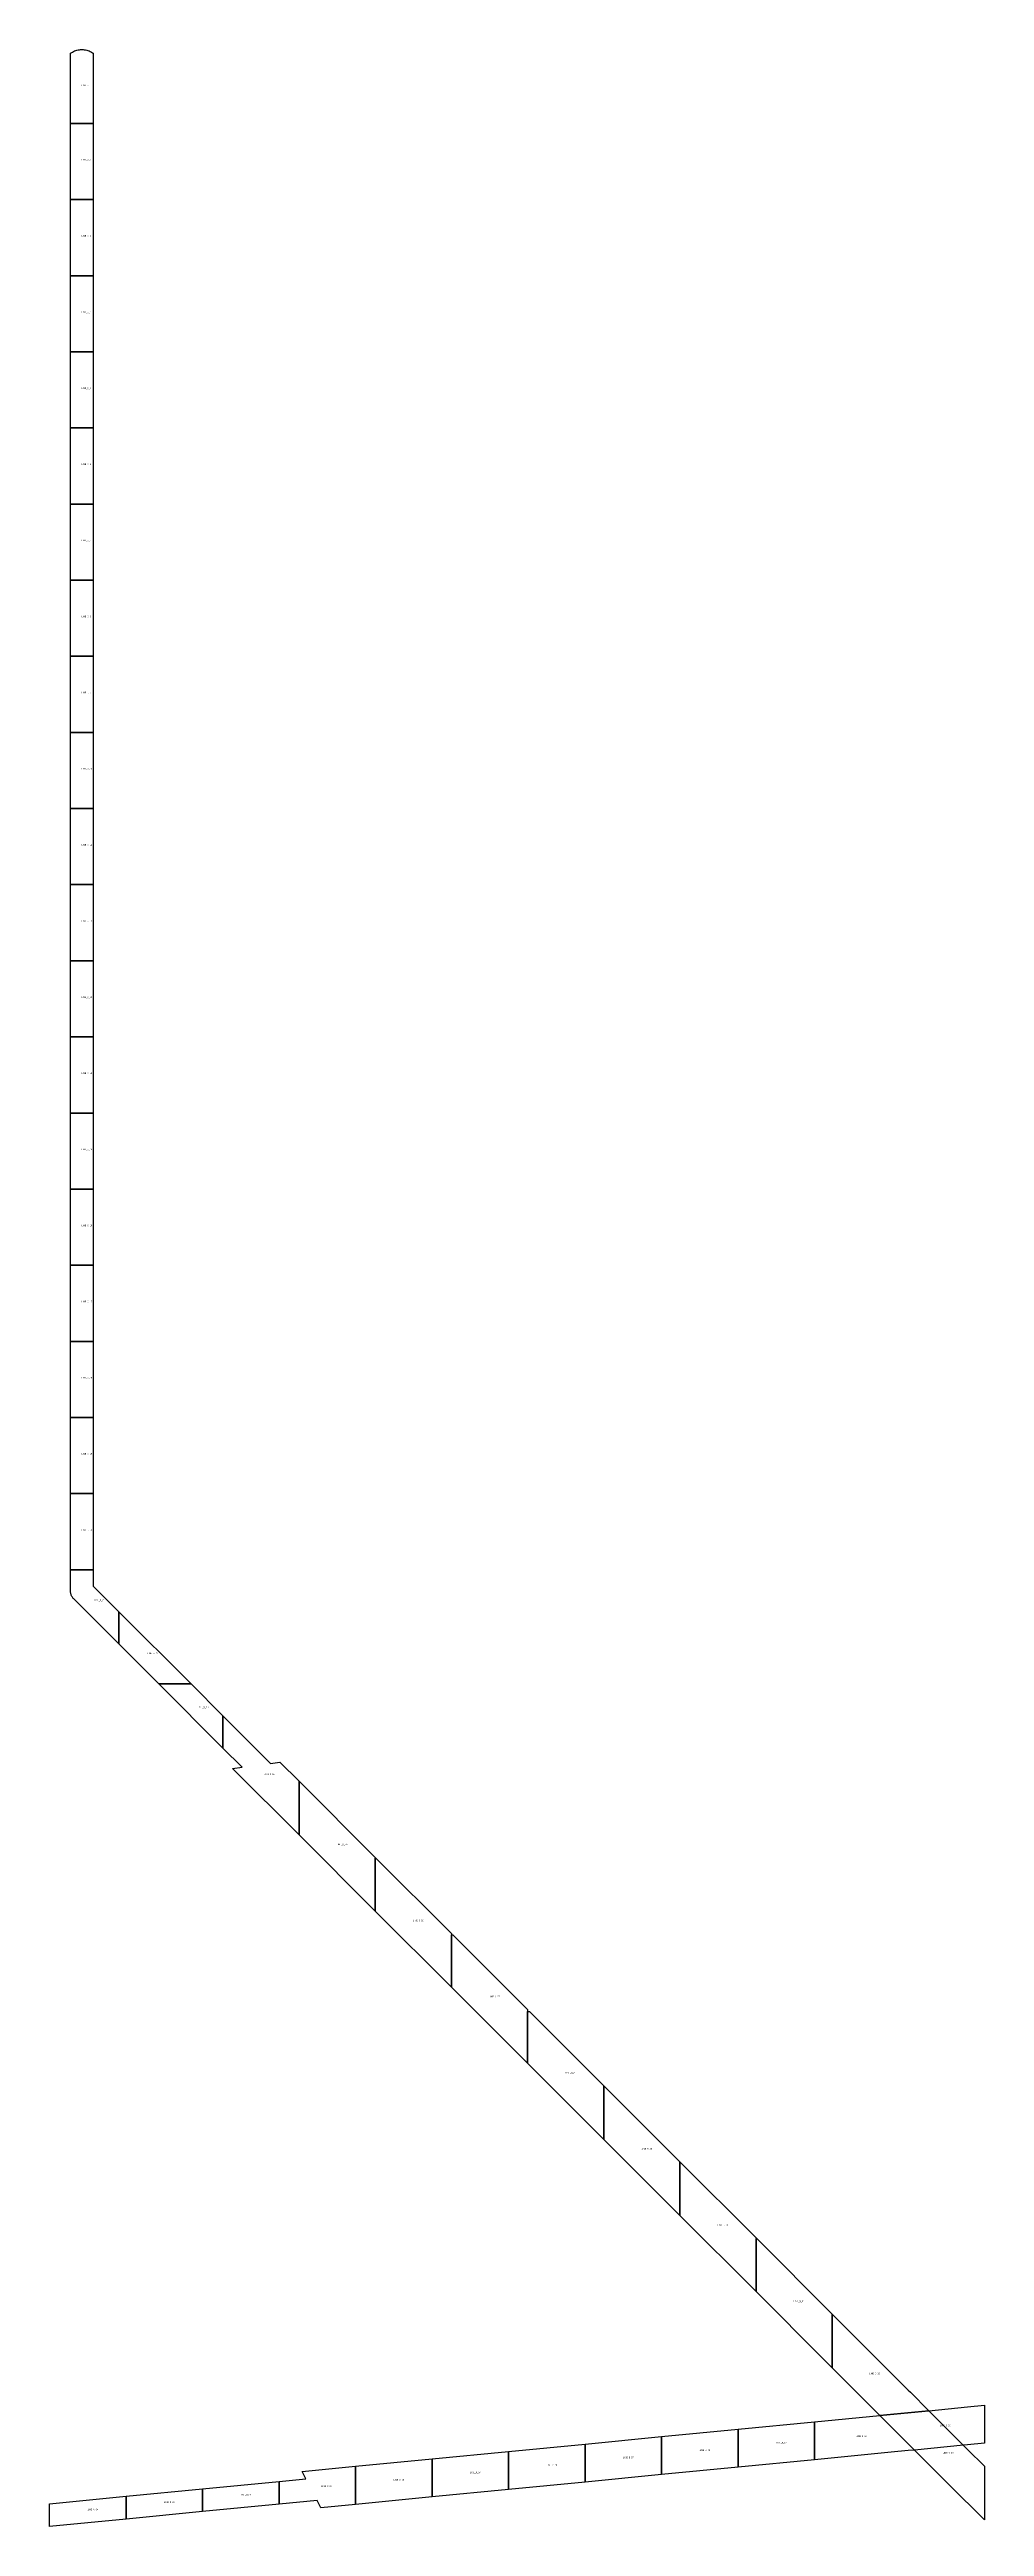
# Model space of a CAD drawing. Header units: inches. Extents: x 191938 to 500245, y 9613556 to 9818903.
# Drawn here: x 339576 to 351853, y 9727710 to 9760249 of the extents above; entities that cross this region are included whole.
import ezdxf

# ---------------------------------------------------------------- set-up
doc = ezdxf.new("R2010")
doc.units = ezdxf.units.IN
doc.header["$MEASUREMENT"] = 0
doc.layers.add('s', color=7, linetype='Continuous')
doc.layers.add('TILING_1_KM', color=10, linetype='Continuous')
doc.styles.get("Standard").update_dxf_attribs({"font": 'arial.ttf'})

msp = doc.modelspace()

# ---------------------------------------------------------------- linework, layer by layer
at = {"layer": 'TILING_1_KM'}
for points in [[(340150, 9759278), (339850, 9759278), (339850, 9760199), (339861, 9760207), (339875, 9760215), (339889, 9760223), (339904, 9760230), (339919, 9760235), (339935, 9760240), (339951, 9760244), (339967, 9760246), (339983, 9760248), (340000, 9760249), (340016, 9760248), (340032, 9760246), (340049, 9760244), (340064, 9760240), (340080, 9760235), (340095, 9760230), (340110, 9760223), (340125, 9760215), (340139, 9760207), (340150, 9760199), (340150, 9759278)], [(340150, 9758278), (339850, 9758278), (339850, 9759278), (340150, 9759278), (340150, 9758278)], [(340150, 9757278), (339850, 9757278), (339850, 9758278), (340150, 9758278), (340150, 9757278)], [(340150, 9756278), (339850, 9756278), (339850, 9757278), (340150, 9757278), (340150, 9756278)], [(340150, 9755278), (339850, 9755278), (339850, 9756278), (340150, 9756278), (340150, 9755278)], [(340150, 9754278), (339850, 9754278), (339850, 9755278), (340150, 9755278), (340150, 9754278)], [(340150, 9753278), (339850, 9753278), (339850, 9754278), (340150, 9754278), (340150, 9753278)], [(340150, 9752278), (339850, 9752278), (339850, 9753278), (340150, 9753278), (340150, 9752278)], [(340150, 9751278), (339850, 9751278), (339850, 9752278), (340150, 9752278), (340150, 9751278)], [(340150, 9750278), (339850, 9750278), (339850, 9751278), (340150, 9751278), (340150, 9750278)], [(340150, 9749278), (339850, 9749278), (339850, 9750278), (340150, 9750278), (340150, 9749278)], [(340150, 9748278), (339850, 9748278), (339850, 9749278), (340150, 9749278), (340150, 9748278)], [(340150, 9747278), (339850, 9747278), (339850, 9748278), (340150, 9748278), (340150, 9747278)], [(340150, 9746278), (339850, 9746278), (339850, 9747278), (340150, 9747278), (340150, 9746278)], [(340150, 9745278), (339850, 9745278), (339850, 9746278), (340150, 9746278), (340150, 9745278)], [(340150, 9744278), (339850, 9744278), (339850, 9745278), (340150, 9745278), (340150, 9744278)], [(340150, 9743278), (339850, 9743278), (339850, 9744278), (340150, 9744278), (340150, 9743278)], [(340150, 9742278), (339850, 9742278), (339850, 9743278), (340150, 9743278), (340150, 9742278)], [(340150, 9741278), (339850, 9741278), (339850, 9742278), (340150, 9742278), (340150, 9741278)], [(340150, 9740278), (339850, 9740278), (339850, 9741278), (340150, 9741278), (340150, 9740278)], [(340484, 9739727), (340484, 9739305), (339894, 9739894), (339887, 9739902), (339881, 9739910), (339875, 9739918), (339870, 9739926), (339865, 9739934), (339861, 9739943), (339858, 9739952), (339855, 9739962), (339853, 9739971), (339851, 9739981), (339850, 9739990), (339850, 9740001), (339850, 9740278), (340150, 9740278), (340150, 9740061), (340484, 9739727)], [(341434, 9738778), (341011, 9738778), (340484, 9739305), (340484, 9739727), (341434, 9738778)], [(341853, 9738359), (341853, 9737936), (341011, 9738778), (341434, 9738778), (341853, 9738359)], [(342853, 9737500), (342853, 9736795), (341980, 9737667), (342105, 9737684), (341853, 9737936), (341853, 9738359), (342476, 9737735), (342600, 9737752), (342853, 9737500)], [(343853, 9736491), (343853, 9735795), (342853, 9736795), (342853, 9737500), (343853, 9736500), (343853, 9736491)], [(344853, 9735482), (344853, 9734795), (343853, 9735795), (343853, 9736491), (343862, 9736491), (344853, 9735500), (344853, 9735482)], [(345853, 9734473), (345853, 9733795), (344853, 9734795), (344853, 9735482), (344871, 9735482), (345853, 9734500), (345853, 9734473)], [(346853, 9733500), (346853, 9732795), (345853, 9733795), (345853, 9734473), (345880, 9734473), (346853, 9733500)], [(347853, 9732500), (347853, 9731795), (346853, 9732795), (346853, 9733500), (347853, 9732500)], [(348853, 9731491), (348853, 9730795), (347853, 9731795), (347853, 9732500), (348853, 9731500), (348853, 9731491)], [(349853, 9729891), (349853, 9729795), (349756, 9729891), (348853, 9730795), (348853, 9731491), (348862, 9731491), (349853, 9730500), (349853, 9730482), (349853, 9729891)], [(351121, 9729231), (350479, 9729169), (349853, 9729795), (349853, 9729891), (349853, 9730482), (349853, 9730500), (350462, 9729891), (350627, 9729725), (350853, 9729500), (350880, 9729473), (351121, 9729231)], [(349623, 9728586), (348618, 9728488), (348618, 9728988), (349623, 9729086), (349623, 9728586)], [(350934, 9728713), (350853, 9728706), (350627, 9728684), (349623, 9728586), (349623, 9729086), (350479, 9729169), (350934, 9728713)], [(351577, 9728776), (350934, 9728713), (350479, 9729169), (351121, 9729231), (351632, 9729281), (351853, 9729302), (351853, 9728803), (351632, 9728781), (351577, 9728776)], [(350479, 9729169), (351121, 9729231), (351632, 9728721), (351853, 9728500), (351853, 9728464), (351853, 9728259), (351853, 9727795), (351388, 9728259), (350479, 9729169)], [(345604, 9728195), (344599, 9728098), (344599, 9728597), (345604, 9728695), (345604, 9728195)], [(346609, 9728293), (345604, 9728195), (345604, 9728695), (346609, 9728793), (346609, 9728293)], [(347613, 9728391), (346609, 9728293), (346609, 9728793), (347613, 9728890), (347613, 9728391)], [(348618, 9728488), (347613, 9728391), (347613, 9728890), (348618, 9728988), (348618, 9728488)], [(343595, 9728000), (343139, 9727956), (343089, 9728051), (342590, 9728003), (342590, 9728302), (342941, 9728336), (342891, 9728431), (343595, 9728500), (343595, 9728000)], [(344599, 9728098), (343595, 9728000), (343595, 9728500), (344599, 9728597), (344599, 9728098)], [(340580, 9727808), (339576, 9727710), (339576, 9728009), (340580, 9728106), (340580, 9727808)], [(341585, 9727905), (340580, 9727808), (340580, 9728106), (341585, 9728204), (341585, 9727905)], [(342590, 9728003), (341585, 9727905), (341585, 9728204), (342590, 9728302), (342590, 9728003)]]:
    msp.add_lwpolyline(points, close=True, dxfattribs=at)

# ---------------------------------------------------------------- texts
at = {"layer": 's'}
for s, p in [('LINE_9_1', (339995, 9759769)), ('LINE_9_2', (339995, 9758791)), ('LINE_9_3', (339995, 9757791)), ('LINE_9_4', (339995, 9756791)), ('LINE_9_5', (339995, 9755791)), ('LINE_9_6', (339995, 9754791)), ('LINE_9_7', (339995, 9753791)), ('LINE_9_8', (339995, 9752791)), ('LINE_9_9', (339995, 9751791)), ('LINE_9_10', (339995, 9750791)), ('LINE_9_11', (339995, 9749791)), ('LINE_9_12', (339995, 9748791)), ('LINE_9_13', (339995, 9747791)), ('LINE_9_14', (339995, 9746791)), ('LINE_9_15', (339995, 9745791)), ('LINE_9_16', (339995, 9744791)), ('LINE_9_17', (339995, 9743791)), ('LINE_9_18', (339995, 9742791)), ('LINE_9_19', (339995, 9741791)), ('LINE_9_20', (339995, 9740791)), ('LINE_9_21', (340159, 9739871)), ('LINE_9_22', (340858, 9739171)), ('LINE_9_23', (341521, 9738465)), ('LINE_9_24', (342392, 9737582)), ('LINE_9_25', (343347, 9736661)), ('LINE_9_26', (344347, 9735661)), ('LINE_9_27', (345348, 9734661)), ('LINE_9_28', (346348, 9733661)), ('LINE_9_29', (347347, 9732661)), ('LINE_9_30', (348347, 9731661)), ('LINE_9_31', (349347, 9730661)), ('LINE_9_32', (350339, 9729709)), ('LINE_8_53', (351267, 9729026)), ('LINE_8_56', (348110, 9728703)), ('LINE_8_55', (349115, 9728801)), ('LINE_8_54', (350167, 9728886)), ('LINE_8_59', (345096, 9728410)), ('LINE_8_58', (346101, 9728508)), ('LINE_8_57', (347106, 9728606)), ('LINE_9_33', (351305, 9728668)), ('LINE_8_63', (341078, 9728020)), ('LINE_8_62', (342082, 9728117)), ('LINE_8_61', (343144, 9728230)), ('LINE_8_60', (344092, 9728313)), ('LINE_8_64', (340073, 9727922))]:
    msp.add_text(s, height=20, dxfattribs=at).set_placement(p)

doc.saveas('drawing.dxf')
